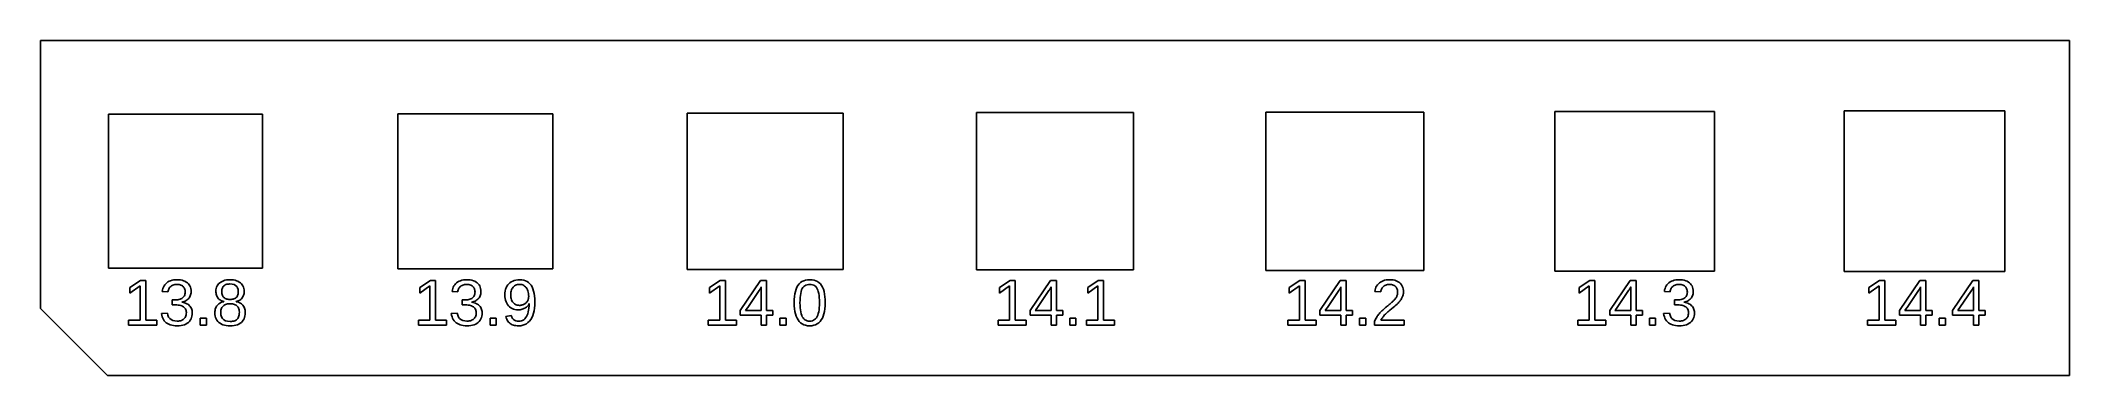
# Model space of a CAD drawing. Header units: metres. Extents: x 0 to 182, y 0 to 30.
import ezdxf

# ---------------------------------------------------------------- set-up
doc = ezdxf.new("R2010")
doc.units = ezdxf.units.M

msp = doc.modelspace()

# ---------------------------------------------------------------- linework, layer by layer
for p, q in [((182, 30), (0, 30)), ((0, 30), (0, 6)), ((182, 0), (182, 30)), ((161.8, 9.29999), (161.8, 23.7)), ((161.8, 23.7), (176.2, 23.7)), ((176.2, 23.7), (176.2, 9.29999)), ((6.09999, 9.59999), (6.09999, 23.4)), ((6.09999, 23.4), (19.9, 23.4)), ((19.9, 23.4), (19.9, 9.59999)), ((32.05, 9.54999), (32.05, 23.45)), ((32.05, 23.45), (45.95, 23.45)), ((45.95, 23.45), (45.95, 9.54999)), ((58, 9.5), (58, 23.5)), ((58, 23.5), (72, 23.5)), ((72, 23.5), (72, 9.5)), ((83.95, 9.45), (83.95, 23.55)), ((83.95, 23.55), (98.05, 23.55)), ((98.05, 23.55), (98.05, 9.45)), ((109.9, 9.39999), (109.9, 23.6)), ((109.9, 23.6), (124.1, 23.6)), ((124.1, 23.6), (124.1, 9.39999)), ((135.85, 9.34999), (135.85, 23.65)), ((135.85, 23.65), (150.15, 23.65)), ((150.15, 23.65), (150.15, 9.34999)), ((19.9, 9.59999), (6.09999, 9.59999)), ((45.95, 9.54999), (32.05, 9.54999)), ((72, 9.5), (58, 9.5)), ((98.05, 9.45), (83.95, 9.45)), ((124.1, 9.39999), (109.9, 9.39999)), ((150.15, 9.34999), (135.85, 9.34999)), ((176.2, 9.29999), (161.8, 9.29999)), ((8.01747, 7.86079), (8.96591, 8.51302)), ((8.92316, 8.02312), (8.01747, 7.37662)), ((8.01747, 7.37662), (8.01747, 7.86079)), ((8.92316, 4.93575), (8.92316, 8.02312)), ((8.96591, 8.51302), (9.43872, 8.51302)), ((9.43872, 8.51302), (9.43872, 4.93575)), ((10.9151, 7.52756), (10.9374, 7.66391)), ((11.4306, 7.48766), (10.9151, 7.52756)), ((10.9374, 7.66391), (10.9717, 7.79144)), ((10.9717, 7.79144), (11.0181, 7.91013)), ((11.0181, 7.91013), (11.0764, 8.01997)), ((11.0764, 8.01997), (11.1469, 8.121)), ((11.1469, 8.121), (11.2293, 8.21318)), ((11.2293, 8.21318), (11.3238, 8.29654)), ((11.3238, 8.29654), (11.4284, 8.36984)), ((11.4284, 8.36984), (11.5412, 8.43185)), ((11.4439, 7.57509), (11.4306, 7.48766)), ((11.4644, 7.65671), (11.4439, 7.57509)), ((11.4921, 7.7325), (11.4644, 7.65671)), ((11.5269, 7.80249), (11.4921, 7.7325)), ((11.5688, 7.86665), (11.5269, 7.80249)), ((11.5412, 8.43185), (11.6622, 8.4826)), ((11.6179, 7.92502), (11.5688, 7.86665)), ((11.6741, 7.97755), (11.6179, 7.92502)), ((11.6622, 8.4826), (11.7913, 8.52206)), ((11.7366, 8.02365), (11.6741, 7.97755)), ((11.8043, 8.06265), (11.7366, 8.02365)), ((11.7913, 8.52206), (11.9287, 8.55026)), ((11.8773, 8.09457), (11.8043, 8.06265)), ((11.9557, 8.11938), (11.8773, 8.09457)), ((11.9287, 8.55026), (12.0743, 8.56718)), ((12.0393, 8.13712), (11.9557, 8.11938)), ((12.1282, 8.14775), (12.0393, 8.13712)), ((12.0743, 8.56718), (12.228, 8.57281)), ((12.2224, 8.15131), (12.1282, 8.14775)), ((12.3252, 8.14749), (12.2224, 8.15131)), ((12.228, 8.57281), (12.3951, 8.56709)), ((12.4206, 8.13608), (12.3252, 8.14749)), ((12.3951, 8.56709), (12.5511, 8.54991)), ((12.5084, 8.11703), (12.4206, 8.13608)), ((12.5888, 8.09039), (12.5084, 8.11703)), ((12.5511, 8.54991), (12.6962, 8.52129)), ((12.6616, 8.05612), (12.5888, 8.09039)), ((12.727, 8.01424), (12.6616, 8.05612)), ((12.6962, 8.52129), (12.8302, 8.4812)), ((12.7848, 7.96474), (12.727, 8.01424)), ((12.8351, 7.90868), (12.7848, 7.96474)), ((12.8302, 8.4812), (12.9533, 8.42967)), ((12.8776, 7.84709), (12.8351, 7.90868)), ((12.9124, 7.77998), (12.8776, 7.84709)), ((12.9395, 7.70735), (12.9124, 7.77998)), ((12.9316, 7.20393), (12.9553, 7.28232)), ((12.9588, 7.6292), (12.9395, 7.70735)), ((12.9533, 8.42967), (13.0654, 8.36668)), ((12.9553, 7.28232), (12.9695, 7.36644)), ((12.9704, 7.54553), (12.9588, 7.6292)), ((12.9695, 7.36644), (12.9743, 7.45633)), ((12.9743, 7.45633), (12.9704, 7.54553)), ((13.0654, 8.36668), (13.1665, 8.29225)), ((13.1665, 8.29225), (13.2553, 8.2076)), ((13.2553, 8.2076), (13.3304, 8.11394)), ((13.3304, 8.11394), (13.3919, 8.01126)), ((13.3919, 8.01126), (13.4397, 7.89958)), ((13.4397, 7.89958), (13.4739, 7.77888)), ((13.4836, 7.30249), (13.4617, 7.20731)), ((13.4739, 7.77888), (13.4943, 7.64919)), ((13.4968, 7.40355), (13.4836, 7.30249)), ((13.4943, 7.64919), (13.5012, 7.51047)), ((13.5012, 7.51047), (13.4968, 7.40355)), ((15.7229, 7.54466), (15.7299, 7.67212)), ((15.7268, 7.44798), (15.7229, 7.54466)), ((15.7384, 7.35492), (15.7268, 7.44798)), ((15.7299, 7.67212), (15.7509, 7.79248)), ((15.7577, 7.26546), (15.7384, 7.35492)), ((15.7509, 7.79248), (15.7859, 7.90576)), ((15.7859, 7.90576), (15.835, 8.01195)), ((15.835, 8.01195), (15.898, 8.11105)), ((15.898, 8.11105), (15.975, 8.20305)), ((15.975, 8.20305), (16.0661, 8.28798)), ((16.0661, 8.28798), (16.1689, 8.36354)), ((16.1689, 8.36354), (16.2814, 8.42749)), ((16.2508, 7.60388), (16.247, 7.51047)), ((16.247, 7.51047), (16.251, 7.41534)), ((16.2624, 7.69043), (16.2508, 7.60388)), ((16.251, 7.41534), (16.2629, 7.32692)), ((16.2818, 7.77011), (16.2624, 7.69043)), ((16.2629, 7.32692), (16.2828, 7.24516)), ((16.2814, 8.42749), (16.4034, 8.47981)), ((16.3088, 7.84294), (16.2818, 7.77011)), ((16.3436, 7.90891), (16.3088, 7.84294)), ((16.3861, 7.96802), (16.3436, 7.90891)), ((16.4364, 8.02026), (16.3861, 7.96802)), ((16.4034, 8.47981), (16.535, 8.52049)), ((16.494, 8.0656), (16.4364, 8.02026)), ((16.5587, 8.10397), (16.494, 8.0656)), ((16.535, 8.52049), (16.6763, 8.54956)), ((16.6304, 8.13536), (16.5587, 8.10397)), ((16.7091, 8.15977), (16.6304, 8.13536)), ((16.6763, 8.54956), (16.8271, 8.567)), ((16.7948, 8.17722), (16.7091, 8.15977)), ((16.8876, 8.18767), (16.7948, 8.17722)), ((16.8271, 8.567), (16.9875, 8.57281)), ((16.9875, 8.19116), (16.8876, 8.18767)), ((16.9875, 8.57281), (17.1517, 8.56712)), ((17.1855, 8.17728), (16.9875, 8.19116)), ((17.1517, 8.56712), (17.3056, 8.55003)), ((17.353, 8.13559), (17.1855, 8.17728)), ((17.3056, 8.55003), (17.4495, 8.52155)), ((17.49, 8.06613), (17.353, 8.13559)), ((17.4495, 8.52155), (17.5831, 8.48167)), ((17.5966, 7.96889), (17.49, 8.06613)), ((17.5831, 8.48167), (17.7066, 8.4304)), ((17.6728, 7.84387), (17.5966, 7.96889)), ((17.7185, 7.69106), (17.6728, 7.84387)), ((17.6989, 7.22858), (17.7182, 7.31412)), ((17.7066, 8.4304), (17.8199, 8.36774)), ((17.7182, 7.31412), (17.7298, 7.40808)), ((17.7337, 7.51047), (17.7185, 7.69106)), ((17.7298, 7.40808), (17.7337, 7.51047)), ((17.8199, 8.36774), (17.9231, 8.29369)), ((17.9231, 8.29369), (18.0141, 8.20993)), ((18.0141, 8.20993), (18.0912, 8.11816)), ((18.0912, 8.11816), (18.1542, 8.01836)), ((18.1542, 8.01836), (18.2032, 7.91054)), ((18.2032, 7.91054), (18.2383, 7.79469)), ((18.2507, 7.34923), (18.2312, 7.25977)), ((18.2383, 7.79469), (18.2593, 7.67084)), ((18.2624, 7.44229), (18.2507, 7.34923)), ((18.2593, 7.67084), (18.2663, 7.53894)), ((18.2663, 7.53894), (18.2624, 7.44229)), ((34.0175, 7.86079), (34.9659, 8.51302)), ((34.9232, 8.02312), (34.0175, 7.37662)), ((34.0175, 7.37662), (34.0175, 7.86079)), ((34.9232, 4.93575), (34.9232, 8.02312)), ((34.9659, 8.51302), (35.4387, 8.51302)), ((35.4387, 8.51302), (35.4387, 4.93575)), ((36.9151, 7.52756), (36.9374, 7.66391)), ((37.4306, 7.48766), (36.9151, 7.52756)), ((36.9374, 7.66391), (36.9717, 7.79144)), ((36.9717, 7.79144), (37.0181, 7.91013)), ((37.0181, 7.91013), (37.0764, 8.01997)), ((37.0764, 8.01997), (37.1469, 8.121)), ((37.1469, 8.121), (37.2293, 8.21318)), ((37.2293, 8.21318), (37.3238, 8.29654)), ((37.3238, 8.29654), (37.4284, 8.36984)), ((37.4284, 8.36984), (37.5412, 8.43185)), ((37.4439, 7.57509), (37.4306, 7.48766)), ((37.4644, 7.65671), (37.4439, 7.57509)), ((37.4921, 7.7325), (37.4644, 7.65671)), ((37.5269, 7.80249), (37.4921, 7.7325)), ((37.5688, 7.86665), (37.5269, 7.80249)), ((37.5412, 8.43185), (37.6622, 8.4826)), ((37.6179, 7.92502), (37.5688, 7.86665)), ((37.6741, 7.97755), (37.6179, 7.92502)), ((37.6622, 8.4826), (37.7913, 8.52206)), ((37.7366, 8.02365), (37.6741, 7.97755)), ((37.8043, 8.06265), (37.7366, 8.02365)), ((37.7913, 8.52206), (37.9287, 8.55026)), ((37.8773, 8.09457), (37.8043, 8.06265)), ((37.9557, 8.11938), (37.8773, 8.09457)), ((37.9287, 8.55026), (38.0743, 8.56718)), ((38.0393, 8.13712), (37.9557, 8.11938)), ((38.1282, 8.14775), (38.0393, 8.13712)), ((38.0743, 8.56718), (38.228, 8.57281)), ((38.2224, 8.15131), (38.1282, 8.14775)), ((38.3252, 8.14749), (38.2224, 8.15131)), ((38.228, 8.57281), (38.3951, 8.56709)), ((38.4206, 8.13608), (38.3252, 8.14749)), ((38.3951, 8.56709), (38.5511, 8.54991)), ((38.5084, 8.11703), (38.4206, 8.13608)), ((38.5888, 8.09039), (38.5084, 8.11703)), ((38.5511, 8.54991), (38.6962, 8.52129)), ((38.6616, 8.05612), (38.5888, 8.09039)), ((38.727, 8.01424), (38.6616, 8.05612)), ((38.6962, 8.52129), (38.8302, 8.4812)), ((38.7848, 7.96474), (38.727, 8.01424)), ((38.8351, 7.90868), (38.7848, 7.96474)), ((38.8302, 8.4812), (38.9533, 8.42967)), ((38.8776, 7.84709), (38.8351, 7.90868)), ((38.9124, 7.77998), (38.8776, 7.84709)), ((38.9395, 7.70735), (38.9124, 7.77998)), ((38.9316, 7.20393), (38.9553, 7.28232)), ((38.9588, 7.6292), (38.9395, 7.70735)), ((38.9533, 8.42967), (39.0654, 8.36668)), ((38.9553, 7.28232), (38.9695, 7.36644)), ((38.9704, 7.54553), (38.9588, 7.6292)), ((38.9695, 7.36644), (38.9743, 7.45633)), ((38.9743, 7.45633), (38.9704, 7.54553)), ((39.0654, 8.36668), (39.1665, 8.29225)), ((39.1665, 8.29225), (39.2553, 8.2076)), ((39.2553, 8.2076), (39.3304, 8.11394)), ((39.3304, 8.11394), (39.3919, 8.01126)), ((39.3919, 8.01126), (39.4397, 7.89958)), ((39.4397, 7.89958), (39.4739, 7.77888)), ((39.4836, 7.30249), (39.4617, 7.20731)), ((39.4739, 7.77888), (39.4943, 7.64919)), ((39.4968, 7.40355), (39.4836, 7.30249)), ((39.4943, 7.64919), (39.5012, 7.51047)), ((39.5012, 7.51047), (39.4968, 7.40355)), ((41.6488, 7.22281), (41.6561, 7.39716)), ((41.6561, 7.39716), (41.6777, 7.5605)), ((41.6777, 7.5605), (41.7137, 7.71288)), ((41.7137, 7.71288), (41.7642, 7.85426)), ((41.7642, 7.85426), (41.829, 7.98465)), ((41.829, 7.98465), (41.9083, 8.10406)), ((41.9083, 8.10406), (42.002, 8.21249)), ((42.002, 8.21249), (42.1086, 8.30809)), ((42.1086, 8.30809), (42.2264, 8.38898)), ((42.1744, 7.34204), (42.1701, 7.22281)), ((42.1875, 7.45401), (42.1744, 7.34204)), ((42.2093, 7.55872), (42.1875, 7.45401)), ((42.2398, 7.65616), (42.2093, 7.55872)), ((42.2264, 8.38898), (42.3555, 8.45515)), ((42.2791, 7.74634), (42.2398, 7.65616)), ((42.327, 7.82924), (42.2791, 7.74634)), ((42.3837, 7.90489), (42.327, 7.82924)), ((42.3555, 8.45515), (42.4959, 8.50664)), ((42.4479, 7.97177), (42.3837, 7.90489)), ((42.5185, 8.02837), (42.4479, 7.97177)), ((42.4959, 8.50664), (42.6475, 8.5434)), ((42.5956, 8.07466), (42.5185, 8.02837)), ((42.679, 8.11067), (42.5956, 8.07466)), ((42.6475, 8.5434), (42.8104, 8.56546)), ((42.7688, 8.1364), (42.679, 8.11067)), ((42.8649, 8.15182), (42.7688, 8.1364)), ((42.8104, 8.56546), (42.9846, 8.57281)), ((42.9675, 8.15697), (42.8649, 8.15182)), ((43.0711, 8.15096), (42.9675, 8.15697)), ((42.9846, 8.57281), (43.1692, 8.5627)), ((43.1684, 8.1329), (43.0711, 8.15096)), ((43.2596, 8.10283), (43.1684, 8.1329)), ((43.1692, 8.5627), (43.3406, 8.53236)), ((43.3447, 8.06071), (43.2596, 8.10283)), ((43.3406, 8.53236), (43.4987, 8.48178)), ((43.4235, 8.00656), (43.3447, 8.06071)), ((43.4962, 7.94038), (43.4235, 8.00656)), ((43.5628, 7.86218), (43.4962, 7.94038)), ((43.4987, 8.48178), (43.6435, 8.41098)), ((43.6217, 7.77409), (43.5628, 7.86218)), ((43.6716, 7.67828), (43.6217, 7.77409)), ((43.6435, 8.41098), (43.7751, 8.31996)), ((43.7124, 7.57474), (43.6716, 7.67828)), ((43.7441, 7.46346), (43.7124, 7.57474)), ((43.7668, 7.34445), (43.7441, 7.46346)), ((43.7804, 7.21771), (43.7668, 7.34445)), ((43.7751, 8.31996), (43.8935, 8.20869)), ((43.8935, 8.20869), (43.9986, 8.07721)), ((43.9986, 8.07721), (44.09, 7.92546)), ((44.09, 7.92546), (44.1674, 7.75336)), ((44.1674, 7.75336), (44.2307, 7.56091)), ((44.2307, 7.56091), (44.2799, 7.34811)), ((44.2799, 7.34811), (44.3151, 7.11499)), ((60.0175, 7.86079), (60.9659, 8.51302)), ((60.9232, 8.02312), (60.0175, 7.37662)), ((60.0175, 7.37662), (60.0175, 7.86079)), ((60.9232, 4.93575), (60.9232, 8.02312)), ((60.9659, 8.51302), (61.4387, 8.51302)), ((61.4387, 8.51302), (61.4387, 4.93575)), ((62.7584, 5.80728), (64.5955, 8.51302)), ((64.4588, 7.5959), (63.4306, 6.0807)), ((64.4701, 7.61299), (64.4588, 7.5959)), ((64.4829, 7.63335), (64.4701, 7.61299)), ((64.4973, 7.65694), (64.4829, 7.63335)), ((64.5132, 7.68379), (64.4973, 7.65694)), ((64.5305, 7.71391), (64.5132, 7.68379)), ((64.5494, 7.74727), (64.5305, 7.71391)), ((64.5698, 7.78389), (64.5494, 7.74727)), ((64.5896, 7.81975), (64.5698, 7.78389)), ((64.6066, 7.85085), (64.5896, 7.81975)), ((64.5955, 8.51302), (65.1338, 8.51302)), ((64.6208, 7.87718), (64.6066, 7.85085)), ((64.6322, 7.89874), (64.6208, 7.87718)), ((64.6408, 7.91554), (64.6322, 7.89874)), ((64.6466, 7.92757), (64.6408, 7.91554)), ((64.6496, 7.93483), (64.6466, 7.92757)), ((64.6496, 5.813), (64.6496, 7.93483)), ((65.1338, 8.51302), (65.1338, 5.813)), ((67.6308, 7.0564), (67.6653, 7.29889)), ((67.6653, 7.29889), (67.7135, 7.52023)), ((67.7135, 7.52023), (67.7755, 7.72041)), ((67.7755, 7.72041), (67.8513, 7.89944)), ((67.8513, 7.89944), (67.9408, 8.05731)), ((67.9408, 8.05731), (68.0452, 8.19408)), ((68.0452, 8.19408), (68.1656, 8.3098)), ((68.1891, 7.3519), (68.1596, 7.17125)), ((68.1656, 8.3098), (68.302, 8.40448)), ((68.227, 7.51231), (68.1891, 7.3519)), ((68.2733, 7.6525), (68.227, 7.51231)), ((68.3281, 7.77246), (68.2733, 7.6525)), ((68.302, 8.40448), (68.4544, 8.47813)), ((68.3926, 7.87448), (68.3281, 7.77246)), ((68.4679, 7.9608), (68.3926, 7.87448)), ((68.4544, 8.47813), (68.6228, 8.53073)), ((68.554, 8.03142), (68.4679, 7.9608)), ((68.6511, 8.08635), (68.554, 8.03142)), ((68.6228, 8.53073), (68.8071, 8.5623)), ((68.759, 8.12558), (68.6511, 8.08635)), ((68.8778, 8.14912), (68.759, 8.12558)), ((68.8071, 8.5623), (69.0074, 8.57281)), ((69.0074, 8.15697), (68.8778, 8.14912)), ((69.0074, 8.57281), (69.2025, 8.56218)), ((69.1339, 8.14902), (69.0074, 8.15697)), ((69.2498, 8.12512), (69.1339, 8.14902)), ((69.2025, 8.56218), (69.3823, 8.53027)), ((69.355, 8.08531), (69.2498, 8.12512)), ((69.4496, 8.02957), (69.355, 8.08531)), ((69.3823, 8.53027), (69.547, 8.47708)), ((69.5336, 7.9579), (69.4496, 8.02957)), ((69.6069, 7.87032), (69.5336, 7.9579)), ((69.547, 8.47708), (69.6965, 8.40262)), ((69.6696, 7.7668), (69.6069, 7.87032)), ((69.7229, 7.64555), (69.6696, 7.7668)), ((69.6965, 8.40262), (69.8309, 8.30688)), ((69.7679, 7.50478), (69.7229, 7.64555)), ((69.8048, 7.34447), (69.7679, 7.50478)), ((69.8335, 7.16463), (69.8048, 7.34447)), ((69.8309, 8.30688), (69.9501, 8.18988)), ((69.9501, 8.18988), (70.0541, 8.05159)), ((70.0541, 8.05159), (70.1436, 7.89246)), ((70.1436, 7.89246), (70.2194, 7.71286)), ((70.2194, 7.71286), (70.2814, 7.5128)), ((70.2814, 7.5128), (70.3296, 7.29227)), ((70.3296, 7.29227), (70.364, 7.05128)), ((86.0175, 7.86079), (86.9659, 8.51302)), ((86.9232, 8.02312), (86.0175, 7.37662)), ((86.0175, 7.37662), (86.0175, 7.86079)), ((86.9232, 4.93575), (86.9232, 8.02312)), ((86.9659, 8.51302), (87.4387, 8.51302)), ((87.4387, 8.51302), (87.4387, 4.93575)), ((88.7584, 5.80728), (90.5955, 8.51302)), ((90.4588, 7.5959), (89.4306, 6.0807)), ((90.4701, 7.61299), (90.4588, 7.5959)), ((90.4829, 7.63335), (90.4701, 7.61299)), ((90.4973, 7.65694), (90.4829, 7.63335)), ((90.5132, 7.68379), (90.4973, 7.65694)), ((90.5305, 7.71391), (90.5132, 7.68379)), ((90.5494, 7.74727), (90.5305, 7.71391)), ((90.5698, 7.78389), (90.5494, 7.74727)), ((90.5896, 7.81975), (90.5698, 7.78389)), ((90.6066, 7.85085), (90.5896, 7.81975)), ((90.5955, 8.51302), (91.1338, 8.51302)), ((90.6208, 7.87718), (90.6066, 7.85085)), ((90.6322, 7.89874), (90.6208, 7.87718)), ((90.6408, 7.91554), (90.6322, 7.89874)), ((90.6466, 7.92757), (90.6408, 7.91554)), ((90.6496, 7.93483), (90.6466, 7.92757)), ((90.6496, 5.813), (90.6496, 7.93483)), ((91.1338, 8.51302), (91.1338, 5.813)), ((93.9365, 7.86079), (94.8849, 8.51302)), ((94.8422, 8.02312), (93.9365, 7.37662)), ((93.9365, 7.37662), (93.9365, 7.86079)), ((94.8422, 4.93575), (94.8422, 8.02312)), ((94.8849, 8.51302), (95.3577, 8.51302)), ((95.3577, 8.51302), (95.3577, 4.93575)), ((112.017, 7.86079), (112.966, 8.51302)), ((112.923, 8.02312), (112.017, 7.37662)), ((112.017, 7.37662), (112.017, 7.86079)), ((112.923, 4.93575), (112.923, 8.02312)), ((112.966, 8.51302), (113.439, 8.51302)), ((113.439, 8.51302), (113.439, 4.93575)), ((114.758, 5.80728), (116.595, 8.51302)), ((116.459, 7.5959), (115.431, 6.0807)), ((116.47, 7.61299), (116.459, 7.5959)), ((116.483, 7.63335), (116.47, 7.61299)), ((116.497, 7.65694), (116.483, 7.63335)), ((116.513, 7.68379), (116.497, 7.65694)), ((116.531, 7.71391), (116.513, 7.68379)), ((116.549, 7.74727), (116.531, 7.71391)), ((116.57, 7.78389), (116.549, 7.74727)), ((116.59, 7.81975), (116.57, 7.78389)), ((116.607, 7.85085), (116.59, 7.81975)), ((116.595, 8.51302), (117.134, 8.51302)), ((116.621, 7.87718), (116.607, 7.85085)), ((116.632, 7.89874), (116.621, 7.87718)), ((116.641, 7.91554), (116.632, 7.89874)), ((116.647, 7.92757), (116.641, 7.91554)), ((116.65, 7.93483), (116.647, 7.92757)), ((116.65, 5.813), (116.65, 7.93483)), ((117.134, 8.51302), (117.134, 5.813)), ((119.692, 7.52185), (119.714, 7.65536)), ((120.216, 7.47342), (119.692, 7.52185)), ((119.714, 7.65536), (119.748, 7.78085)), ((119.748, 7.78085), (119.795, 7.89832)), ((119.795, 7.89832), (119.853, 8.00777)), ((119.853, 8.00777), (119.923, 8.10919)), ((119.923, 8.10919), (120.006, 8.20259)), ((120.006, 8.20259), (120.1, 8.28798)), ((120.1, 8.28798), (120.205, 8.36354)), ((120.205, 8.36354), (120.318, 8.42749)), ((120.23, 7.56244), (120.216, 7.47342)), ((120.251, 7.6456), (120.23, 7.56244)), ((120.28, 7.72287), (120.251, 7.6456)), ((120.315, 7.79428), (120.28, 7.72287)), ((120.358, 7.85982), (120.315, 7.79428)), ((120.318, 8.42749), (120.439, 8.47981)), ((120.408, 7.91948), (120.358, 7.85982)), ((120.465, 7.97327), (120.408, 7.91948)), ((120.439, 8.47981), (120.568, 8.52049)), ((120.528, 8.02051), (120.465, 7.97327)), ((120.595, 8.06047), (120.528, 8.02051)), ((120.568, 8.52049), (120.705, 8.54956)), ((120.668, 8.09317), (120.595, 8.06047)), ((120.745, 8.11861), (120.668, 8.09317)), ((120.705, 8.54956), (120.851, 8.567)), ((120.827, 8.13676), (120.745, 8.11861)), ((120.913, 8.14767), (120.827, 8.13676)), ((120.851, 8.567), (121.005, 8.57281)), ((121.005, 8.15131), (120.913, 8.14767)), ((121.005, 8.57281), (121.172, 8.56697)), ((121.1, 8.14758), (121.005, 8.15131)), ((121.189, 8.13643), (121.1, 8.14758)), ((121.172, 8.56697), (121.328, 8.54945)), ((121.272, 8.11783), (121.189, 8.13643)), ((121.349, 8.09178), (121.272, 8.11783)), ((121.328, 8.54945), (121.473, 8.52025)), ((121.42, 8.0583), (121.349, 8.09178)), ((121.484, 8.01738), (121.42, 8.0583)), ((121.473, 8.52025), (121.606, 8.47935)), ((121.543, 7.96902), (121.484, 8.01738)), ((121.594, 7.91393), (121.543, 7.96902)), ((121.638, 7.85277), (121.594, 7.91393)), ((121.606, 8.47935), (121.728, 8.42677)), ((121.673, 7.78558), (121.638, 7.85277)), ((121.701, 7.71234), (121.673, 7.78558)), ((121.721, 7.63304), (121.701, 7.71234)), ((121.716, 7.25581), (121.727, 7.32057)), ((121.733, 7.54771), (121.721, 7.63304)), ((121.727, 7.32057), (121.734, 7.38741)), ((121.728, 8.42677), (121.838, 8.36252)), ((121.737, 7.45633), (121.733, 7.54771)), ((121.734, 7.38741), (121.737, 7.45633)), ((121.838, 8.36252), (121.937, 8.28659)), ((121.937, 8.28659), (122.024, 8.19989)), ((122.024, 8.19989), (122.097, 8.10338)), ((122.097, 8.10338), (122.157, 7.99704)), ((122.157, 7.99704), (122.204, 7.88087)), ((122.204, 7.88087), (122.237, 7.75488)), ((122.237, 7.75488), (122.257, 7.61906)), ((122.255, 7.34021), (122.244, 7.27379)), ((122.261, 7.40677), (122.255, 7.34021)), ((122.257, 7.61906), (122.263, 7.47342)), ((122.263, 7.47342), (122.261, 7.40677)), ((138.017, 7.86079), (138.966, 8.51302)), ((138.923, 8.02312), (138.017, 7.37662)), ((138.017, 7.37662), (138.017, 7.86079)), ((138.923, 4.93575), (138.923, 8.02312)), ((138.966, 8.51302), (139.439, 8.51302)), ((139.439, 8.51302), (139.439, 4.93575)), ((140.758, 5.80728), (142.595, 8.51302)), ((142.459, 7.5959), (141.431, 6.0807)), ((142.47, 7.61299), (142.459, 7.5959)), ((142.483, 7.63335), (142.47, 7.61299)), ((142.497, 7.65694), (142.483, 7.63335)), ((142.513, 7.68379), (142.497, 7.65694)), ((142.531, 7.71391), (142.513, 7.68379)), ((142.549, 7.74727), (142.531, 7.71391)), ((142.57, 7.78389), (142.549, 7.74727)), ((142.59, 7.81975), (142.57, 7.78389)), ((142.607, 7.85085), (142.59, 7.81975)), ((142.595, 8.51302), (143.134, 8.51302)), ((142.621, 7.87718), (142.607, 7.85085)), ((142.632, 7.89874), (142.621, 7.87718)), ((142.641, 7.91554), (142.632, 7.89874)), ((142.647, 7.92757), (142.641, 7.91554)), ((142.65, 7.93483), (142.647, 7.92757)), ((142.65, 5.813), (142.65, 7.93483)), ((143.134, 8.51302), (143.134, 5.813)), ((145.666, 7.52756), (145.688, 7.66391)), ((146.181, 7.48766), (145.666, 7.52756)), ((145.688, 7.66391), (145.723, 7.79144)), ((145.723, 7.79144), (145.769, 7.91013)), ((145.769, 7.91013), (145.827, 8.01997)), ((145.827, 8.01997), (145.898, 8.121)), ((145.898, 8.121), (145.98, 8.21318)), ((145.98, 8.21318), (146.075, 8.29654)), ((146.075, 8.29654), (146.179, 8.36984)), ((146.179, 8.36984), (146.292, 8.43185)), ((146.195, 7.57509), (146.181, 7.48766)), ((146.215, 7.65671), (146.195, 7.57509)), ((146.243, 7.7325), (146.215, 7.65671)), ((146.278, 7.80249), (146.243, 7.7325)), ((146.32, 7.86665), (146.278, 7.80249)), ((146.292, 8.43185), (146.413, 8.4826)), ((146.369, 7.92502), (146.32, 7.86665)), ((146.425, 7.97755), (146.369, 7.92502)), ((146.413, 8.4826), (146.542, 8.52206)), ((146.487, 8.02365), (146.425, 7.97755)), ((146.555, 8.06265), (146.487, 8.02365)), ((146.542, 8.52206), (146.68, 8.55026)), ((146.628, 8.09457), (146.555, 8.06265)), ((146.707, 8.11938), (146.628, 8.09457)), ((146.68, 8.55026), (146.825, 8.56718)), ((146.79, 8.13712), (146.707, 8.11938)), ((146.879, 8.14775), (146.79, 8.13712)), ((146.825, 8.56718), (146.979, 8.57281)), ((146.973, 8.15131), (146.879, 8.14775)), ((147.076, 8.14749), (146.973, 8.15131)), ((146.979, 8.57281), (147.146, 8.56709)), ((147.171, 8.13608), (147.076, 8.14749)), ((147.146, 8.56709), (147.302, 8.54991)), ((147.259, 8.11703), (147.171, 8.13608)), ((147.34, 8.09039), (147.259, 8.11703)), ((147.302, 8.54991), (147.447, 8.52129)), ((147.412, 8.05612), (147.34, 8.09039)), ((147.478, 8.01424), (147.412, 8.05612)), ((147.447, 8.52129), (147.581, 8.4812)), ((147.536, 7.96474), (147.478, 8.01424)), ((147.586, 7.90868), (147.536, 7.96474)), ((147.581, 8.4812), (147.704, 8.42967)), ((147.628, 7.84709), (147.586, 7.90868)), ((147.663, 7.77998), (147.628, 7.84709)), ((147.69, 7.70735), (147.663, 7.77998)), ((147.682, 7.20393), (147.706, 7.28232)), ((147.71, 7.6292), (147.69, 7.70735)), ((147.704, 8.42967), (147.816, 8.36668)), ((147.706, 7.28232), (147.72, 7.36644)), ((147.721, 7.54553), (147.71, 7.6292)), ((147.72, 7.36644), (147.725, 7.45633)), ((147.725, 7.45633), (147.721, 7.54553)), ((147.816, 8.36668), (147.917, 8.29225)), ((147.917, 8.29225), (148.006, 8.2076)), ((148.006, 8.2076), (148.081, 8.11394)), ((148.081, 8.11394), (148.143, 8.01126)), ((148.143, 8.01126), (148.191, 7.89958)), ((148.191, 7.89958), (148.225, 7.77888)), ((148.234, 7.30249), (148.213, 7.20731)), ((148.225, 7.77888), (148.245, 7.64919)), ((148.248, 7.40355), (148.234, 7.30249)), ((148.245, 7.64919), (148.252, 7.51047)), ((148.252, 7.51047), (148.248, 7.40355)), ((164.017, 7.86079), (164.966, 8.51302)), ((164.923, 8.02312), (164.017, 7.37662)), ((164.017, 7.37662), (164.017, 7.86079)), ((164.923, 4.93575), (164.923, 8.02312)), ((164.966, 8.51302), (165.439, 8.51302)), ((165.439, 8.51302), (165.439, 4.93575)), ((166.758, 5.80728), (168.595, 8.51302)), ((168.459, 7.5959), (167.431, 6.0807)), ((168.47, 7.61299), (168.459, 7.5959)), ((168.483, 7.63335), (168.47, 7.61299)), ((168.497, 7.65694), (168.483, 7.63335)), ((168.513, 7.68379), (168.497, 7.65694)), ((168.531, 7.71391), (168.513, 7.68379)), ((168.549, 7.74727), (168.531, 7.71391)), ((168.57, 7.78389), (168.549, 7.74727)), ((168.59, 7.81975), (168.57, 7.78389)), ((168.607, 7.85085), (168.59, 7.81975)), ((168.595, 8.51302), (169.134, 8.51302)), ((168.621, 7.87718), (168.607, 7.85085)), ((168.632, 7.89874), (168.621, 7.87718)), ((168.641, 7.91554), (168.632, 7.89874)), ((168.647, 7.92757), (168.641, 7.91554)), ((168.65, 7.93483), (168.647, 7.92757)), ((168.65, 5.813), (168.65, 7.93483)), ((169.134, 8.51302), (169.134, 5.813)), ((171.509, 5.80728), (173.346, 8.51302)), ((173.21, 7.5959), (172.181, 6.0807)), ((173.221, 7.61299), (173.21, 7.5959)), ((173.234, 7.63335), (173.221, 7.61299)), ((173.248, 7.65694), (173.234, 7.63335)), ((173.264, 7.68379), (173.248, 7.65694)), ((173.281, 7.71391), (173.264, 7.68379)), ((173.3, 7.74727), (173.281, 7.71391)), ((173.321, 7.78389), (173.3, 7.74727)), ((173.34, 7.81975), (173.321, 7.78389)), ((173.357, 7.85085), (173.34, 7.81975)), ((173.346, 8.51302), (173.885, 8.51302)), ((173.372, 7.87718), (173.357, 7.85085)), ((173.383, 7.89874), (173.372, 7.87718)), ((173.392, 7.91554), (173.383, 7.89874)), ((173.397, 7.92757), (173.392, 7.91554)), ((173.4, 7.93483), (173.397, 7.92757)), ((173.4, 5.813), (173.4, 7.93483)), ((173.885, 8.51302), (173.885, 5.813)), ((0, 6), (6, 0)), ((10.8467, 5.53101), (11.3765, 5.57944)), ((10.8723, 5.3826), (10.8467, 5.53101)), ((11.3765, 5.57944), (11.4194, 5.39053)), ((11.8094, 6.31993), (11.8094, 6.76425)), ((11.8094, 6.76425), (12.0885, 6.76425)), ((12.0999, 6.31993), (11.8094, 6.31993)), ((12.0885, 6.76425), (12.2051, 6.76801)), ((12.2312, 6.31619), (12.0999, 6.31993)), ((12.2051, 6.76801), (12.3139, 6.77925)), ((12.3535, 6.30495), (12.2312, 6.31619)), ((12.3139, 6.77925), (12.415, 6.798)), ((12.4665, 6.28619), (12.3535, 6.30495)), ((12.415, 6.798), (12.5084, 6.82423)), ((12.5705, 6.25995), (12.4665, 6.28619)), ((12.5084, 6.82423), (12.594, 6.85799)), ((12.6653, 6.22621), (12.5705, 6.25995)), ((12.594, 6.85799), (12.672, 6.89923)), ((12.7742, 6.58676), (12.661, 6.55917)), ((12.661, 6.55917), (12.661, 6.54779)), ((12.661, 6.54779), (12.7855, 6.52977)), ((12.751, 6.18497), (12.6653, 6.22621)), ((12.672, 6.89923), (12.7421, 6.94797)), ((12.7421, 6.94797), (12.8037, 7.00333)), ((12.8276, 6.13623), (12.751, 6.18497)), ((12.8794, 6.62068), (12.7742, 6.58676)), ((12.7855, 6.52977), (12.9018, 6.50337)), ((12.8037, 7.00333), (12.8558, 7.06444)), ((12.8945, 6.08081), (12.8276, 6.13623)), ((12.8558, 7.06444), (12.8985, 7.13132)), ((12.9767, 6.66093), (12.8794, 6.62068)), ((12.951, 6.01952), (12.8945, 6.08081)), ((12.8985, 7.13132), (12.9316, 7.20393)), ((12.9018, 6.50337), (13.0101, 6.46861)), ((12.9973, 5.95235), (12.951, 6.01952)), ((13.066, 6.70752), (12.9767, 6.66093)), ((13.0333, 5.87932), (12.9973, 5.95235)), ((13.0101, 6.46861), (13.1101, 6.42549)), ((13.0591, 5.80042), (13.0333, 5.87932)), ((13.0745, 5.71565), (13.0591, 5.80042)), ((13.0616, 5.42529), (13.0751, 5.52136)), ((13.1473, 6.76045), (13.066, 6.70752)), ((13.0796, 5.625), (13.0745, 5.71565)), ((13.0751, 5.52136), (13.0796, 5.625)), ((13.1101, 6.42549), (13.2021, 6.37399)), ((13.2207, 6.8197), (13.1473, 6.76045)), ((13.2021, 6.37399), (13.2859, 6.31413)), ((13.2861, 6.8853), (13.2207, 6.8197)), ((13.2859, 6.31413), (13.3616, 6.2459)), ((13.3432, 6.957), (13.2861, 6.8853)), ((13.3915, 7.03456), (13.3432, 6.957)), ((13.3616, 6.2459), (13.4281, 6.17079)), ((13.431, 7.118), (13.3915, 7.03456)), ((13.4281, 6.17079), (13.4843, 6.09035)), ((13.4617, 7.20731), (13.431, 7.118)), ((13.4843, 6.09035), (13.5304, 6.00456)), ((13.5304, 6.00456), (13.5662, 5.91342)), ((13.5662, 5.91342), (13.5918, 5.81694)), ((13.5918, 5.81694), (13.6071, 5.7151)), ((13.6122, 5.60791), (13.605, 5.45435)), ((13.6071, 5.7151), (13.6122, 5.60791)), ((15.6289, 5.61362), (15.6335, 5.72336)), ((15.6363, 5.45854), (15.6289, 5.61362)), ((15.6335, 5.72336), (15.6473, 5.82799)), ((15.6473, 5.82799), (15.6702, 5.92749)), ((15.6702, 5.92749), (15.7024, 6.02188)), ((15.7024, 6.02188), (15.7437, 6.11116)), ((15.7437, 6.11116), (15.7942, 6.19533)), ((15.7847, 7.17961), (15.7577, 7.26546)), ((15.8195, 7.09737), (15.7847, 7.17961)), ((15.7942, 6.19533), (15.8539, 6.27437)), ((15.862, 7.01872), (15.8195, 7.09737)), ((15.8539, 6.27437), (15.9207, 6.34656)), ((15.9123, 6.94368), (15.862, 7.01872)), ((15.9692, 6.8741), (15.9123, 6.94368)), ((15.9207, 6.34656), (15.9927, 6.41016)), ((16.0318, 6.81186), (15.9692, 6.8741)), ((15.9927, 6.41016), (16.0698, 6.46515)), ((16.1, 6.75693), (16.0318, 6.81186)), ((16.0698, 6.46515), (16.152, 6.51154)), ((16.1739, 6.70932), (16.1, 6.75693)), ((16.152, 6.51154), (16.2393, 6.54932)), ((16.1631, 5.75494), (16.1586, 5.65634)), ((16.1586, 5.65634), (16.1759, 5.43645)), ((16.1766, 5.84732), (16.1631, 5.75494)), ((16.2534, 6.66904), (16.1739, 6.70932)), ((16.1989, 5.93349), (16.1766, 5.84732)), ((16.2303, 6.01344), (16.1989, 5.93349)), ((16.2706, 6.08717), (16.2303, 6.01344)), ((16.2393, 6.54932), (16.3317, 6.57849)), ((16.3385, 6.63608), (16.2534, 6.66904)), ((16.3198, 6.15469), (16.2706, 6.08717)), ((16.2828, 7.24516), (16.3107, 7.17009)), ((16.3107, 7.17009), (16.3465, 7.1017)), ((16.378, 6.21599), (16.3198, 6.15469)), ((16.3317, 6.57849), (16.4293, 6.59908)), ((16.4293, 6.61044), (16.3385, 6.63608)), ((16.3465, 7.1017), (16.3903, 7.03999)), ((16.4441, 6.27002), (16.378, 6.21599)), ((16.3903, 7.03999), (16.4421, 6.98497)), ((16.4293, 6.59908), (16.4293, 6.61044)), ((16.4421, 6.98497), (16.5011, 6.93698)), ((16.5172, 6.31573), (16.4441, 6.27002)), ((16.5011, 6.93698), (16.5667, 6.89638)), ((16.5974, 6.35315), (16.5172, 6.31573)), ((16.5667, 6.89638), (16.6388, 6.86316)), ((16.6844, 6.38223), (16.5974, 6.35315)), ((16.6388, 6.86316), (16.7176, 6.83733)), ((16.7785, 6.40302), (16.6844, 6.38223)), ((16.7176, 6.83733), (16.8029, 6.81888)), ((16.8795, 6.41548), (16.7785, 6.40302)), ((16.8029, 6.81888), (16.8947, 6.8078)), ((16.9875, 6.41965), (16.8795, 6.41548)), ((16.8947, 6.8078), (16.9932, 6.80411)), ((17.0985, 6.41577), (16.9875, 6.41965)), ((16.9932, 6.80411), (17.093, 6.80751)), ((17.093, 6.80751), (17.1858, 6.81772)), ((17.2023, 6.40417), (17.0985, 6.41577)), ((17.1858, 6.81772), (17.2716, 6.83472)), ((17.2987, 6.38486), (17.2023, 6.40417)), ((17.2716, 6.83472), (17.3503, 6.85852)), ((17.3878, 6.35779), (17.2987, 6.38486)), ((17.3503, 6.85852), (17.422, 6.88911)), ((17.4696, 6.323), (17.3878, 6.35779)), ((17.422, 6.88911), (17.4866, 6.92653)), ((17.5441, 6.28047), (17.4696, 6.323)), ((17.4866, 6.92653), (17.5443, 6.97073)), ((17.6112, 6.23022), (17.5441, 6.28047)), ((17.5443, 6.97073), (17.5945, 7.02255)), ((17.6458, 6.63876), (17.5543, 6.61617)), ((17.5543, 6.61617), (17.5543, 6.60474)), ((17.5543, 6.60474), (17.6606, 6.58275)), ((17.5945, 7.02255), (17.6371, 7.08279)), ((17.6701, 6.17236), (17.6112, 6.23022)), ((17.6371, 7.08279), (17.6718, 7.15147)), ((17.7317, 6.66916), (17.6458, 6.63876)), ((17.6606, 6.58275), (17.76, 6.55257)), ((17.72, 6.10701), (17.6701, 6.17236)), ((17.6718, 7.15147), (17.6989, 7.22858)), ((17.7608, 6.03415), (17.72, 6.10701)), ((17.8118, 6.70734), (17.7317, 6.66916)), ((17.76, 6.55257), (17.8524, 6.51418)), ((17.7925, 5.9538), (17.7608, 6.03415)), ((17.8152, 5.86594), (17.7925, 5.9538)), ((17.8863, 6.75331), (17.8118, 6.70734)), ((17.8288, 5.77057), (17.8152, 5.86594)), ((17.8166, 5.43649), (17.8292, 5.54726)), ((17.8334, 5.66772), (17.8288, 5.77057)), ((17.8292, 5.54726), (17.8334, 5.66772)), ((17.8524, 6.51418), (17.9379, 6.46759)), ((17.955, 6.80707), (17.8863, 6.75331)), ((17.9379, 6.46759), (18.0163, 6.41281)), ((18.0181, 6.86862), (17.955, 6.80707)), ((18.0163, 6.41281), (18.0878, 6.34982)), ((18.0754, 6.93797), (18.0181, 6.86862)), ((18.1261, 7.01302), (18.0754, 6.93797)), ((18.0878, 6.34982), (18.1523, 6.27866)), ((18.1689, 7.09166), (18.1261, 7.01302)), ((18.1523, 6.27866), (18.209, 6.20067)), ((18.204, 7.17392), (18.1689, 7.09166)), ((18.2312, 7.25977), (18.204, 7.17392)), ((18.209, 6.20067), (18.257, 6.11729)), ((18.257, 6.11729), (18.2962, 6.0285)), ((18.2962, 6.0285), (18.3267, 5.93431)), ((18.3267, 5.93431), (18.3485, 5.8347)), ((18.3587, 5.46562), (18.3371, 5.32193)), ((18.3485, 5.8347), (18.3616, 5.72971)), ((18.366, 5.61929), (18.3587, 5.46562)), ((18.3616, 5.72971), (18.366, 5.61929)), ((36.8467, 5.53101), (37.3765, 5.57944)), ((36.8723, 5.3826), (36.8467, 5.53101)), ((37.3765, 5.57944), (37.4194, 5.39053)), ((37.8094, 6.31993), (37.8094, 6.76425)), ((37.8094, 6.76425), (38.0885, 6.76425)), ((38.0999, 6.31993), (37.8094, 6.31993)), ((38.0885, 6.76425), (38.2051, 6.76801)), ((38.2312, 6.31619), (38.0999, 6.31993)), ((38.2051, 6.76801), (38.3139, 6.77925)), ((38.3535, 6.30495), (38.2312, 6.31619)), ((38.3139, 6.77925), (38.415, 6.798)), ((38.4665, 6.28619), (38.3535, 6.30495)), ((38.415, 6.798), (38.5084, 6.82423)), ((38.5705, 6.25995), (38.4665, 6.28619)), ((38.5084, 6.82423), (38.594, 6.85799)), ((38.6653, 6.22621), (38.5705, 6.25995)), ((38.594, 6.85799), (38.672, 6.89923)), ((38.7742, 6.58676), (38.661, 6.55917)), ((38.661, 6.55917), (38.661, 6.54779)), ((38.661, 6.54779), (38.7855, 6.52977)), ((38.751, 6.18497), (38.6653, 6.22621)), ((38.672, 6.89923), (38.7421, 6.94797)), ((38.7421, 6.94797), (38.8037, 7.00333)), ((38.8276, 6.13623), (38.751, 6.18497)), ((38.8794, 6.62068), (38.7742, 6.58676)), ((38.7855, 6.52977), (38.9018, 6.50337)), ((38.8037, 7.00333), (38.8558, 7.06444)), ((38.8945, 6.08081), (38.8276, 6.13623)), ((38.8558, 7.06444), (38.8985, 7.13132)), ((38.9767, 6.66093), (38.8794, 6.62068)), ((38.951, 6.01952), (38.8945, 6.08081)), ((38.8985, 7.13132), (38.9316, 7.20393)), ((38.9018, 6.50337), (39.0101, 6.46861)), ((38.9973, 5.95235), (38.951, 6.01952)), ((39.066, 6.70752), (38.9767, 6.66093)), ((39.0333, 5.87932), (38.9973, 5.95235)), ((39.0101, 6.46861), (39.1101, 6.42549)), ((39.0591, 5.80042), (39.0333, 5.87932)), ((39.0745, 5.71565), (39.0591, 5.80042)), ((39.0616, 5.42529), (39.0751, 5.52136)), ((39.1473, 6.76045), (39.066, 6.70752)), ((39.0796, 5.625), (39.0745, 5.71565)), ((39.0751, 5.52136), (39.0796, 5.625)), ((39.1101, 6.42549), (39.2021, 6.37399)), ((39.2207, 6.8197), (39.1473, 6.76045)), ((39.2021, 6.37399), (39.2859, 6.31413)), ((39.2861, 6.8853), (39.2207, 6.8197)), ((39.2859, 6.31413), (39.3616, 6.2459)), ((39.3432, 6.957), (39.2861, 6.8853)), ((39.3915, 7.03456), (39.3432, 6.957)), ((39.3616, 6.2459), (39.4281, 6.17079)), ((39.431, 7.118), (39.3915, 7.03456)), ((39.4281, 6.17079), (39.4843, 6.09035)), ((39.4617, 7.20731), (39.431, 7.118)), ((39.4843, 6.09035), (39.5304, 6.00456)), ((39.5304, 6.00456), (39.5662, 5.91342)), ((39.5662, 5.91342), (39.5918, 5.81694)), ((39.5918, 5.81694), (39.6071, 5.7151)), ((39.6122, 5.60791), (39.605, 5.45435)), ((39.6071, 5.7151), (39.6122, 5.60791)), ((41.6555, 7.0528), (41.6488, 7.22281)), ((41.6754, 6.89265), (41.6555, 7.0528)), ((41.7085, 6.7424), (41.6754, 6.89265)), ((41.7549, 6.60202), (41.7085, 6.7424)), ((41.8145, 6.47153), (41.7549, 6.60202)), ((41.8874, 6.35091), (41.8145, 6.47153)), ((41.9735, 6.24017), (41.8874, 6.35091)), ((42.0707, 6.14195), (41.9735, 6.24017)), ((42.1767, 6.05884), (42.0707, 6.14195)), ((42.1701, 7.22281), (42.1744, 7.10124)), ((42.1744, 7.10124), (42.1875, 6.98717)), ((42.2916, 5.99084), (42.1767, 6.05884)), ((42.1875, 6.98717), (42.2093, 6.8806)), ((42.2093, 6.8806), (42.2398, 6.78152)), ((42.2398, 6.78152), (42.2791, 6.68994)), ((42.2791, 6.68994), (42.327, 6.60585)), ((42.4153, 5.93794), (42.2916, 5.99084)), ((42.327, 6.60585), (42.3837, 6.52927)), ((42.3837, 6.52927), (42.4478, 6.46164)), ((42.5478, 5.90018), (42.4153, 5.93794)), ((42.4478, 6.46164), (42.5181, 6.40442)), ((42.5181, 6.40442), (42.5945, 6.3576)), ((42.6892, 5.8775), (42.5478, 5.90018)), ((42.5945, 6.3576), (42.6771, 6.32118)), ((42.6771, 6.32118), (42.7659, 6.29518)), ((42.8394, 5.86995), (42.6892, 5.8775)), ((42.7659, 6.29518), (42.8608, 6.27957)), ((42.9327, 5.87311), (42.8394, 5.86995)), ((42.8608, 6.27957), (42.9619, 6.27437)), ((43.0238, 5.88261), (42.9327, 5.87311)), ((42.9619, 6.27437), (43.0247, 6.27643)), ((43.1126, 5.89845), (43.0238, 5.88261)), ((43.0247, 6.27643), (43.0862, 6.28262)), ((43.0862, 6.28262), (43.1465, 6.29294)), ((43.1993, 5.92062), (43.1126, 5.89845)), ((43.1465, 6.29294), (43.2055, 6.30737)), ((43.2837, 5.94913), (43.1993, 5.92062)), ((43.2055, 6.30737), (43.2632, 6.32594)), ((43.2632, 6.32594), (43.3196, 6.34863)), ((43.366, 5.98396), (43.2837, 5.94913)), ((43.3196, 6.34863), (43.3748, 6.37546)), ((43.446, 6.02513), (43.366, 5.98396)), ((43.3748, 6.37546), (43.4277, 6.40607)), ((43.4277, 6.40607), (43.4772, 6.44011)), ((43.5217, 6.07155), (43.446, 6.02513)), ((43.4772, 6.44011), (43.5235, 6.47757)), ((43.5907, 6.1221), (43.5217, 6.07155)), ((43.5235, 6.47757), (43.5664, 6.51848)), ((43.5664, 6.51848), (43.606, 6.56279)), ((43.653, 6.17677), (43.5907, 6.1221)), ((43.606, 6.56279), (43.6423, 6.61055)), ((43.6423, 6.61055), (43.6753, 6.66173)), ((43.6472, 5.39049), (43.7022, 5.52911)), ((43.7088, 6.23557), (43.653, 6.17677)), ((43.6753, 6.66173), (43.7044, 6.71567)), ((43.7022, 5.52911), (43.7479, 5.68204)), ((43.7044, 6.71567), (43.729, 6.77171)), ((43.7579, 6.29849), (43.7088, 6.23557)), ((43.729, 6.77171), (43.7491, 6.82983)), ((43.7479, 5.68204), (43.7841, 5.84927)), ((43.7491, 6.82983), (43.7648, 6.89005)), ((43.8004, 6.36555), (43.7579, 6.29849)), ((43.7648, 6.89005), (43.776, 6.95236)), ((43.776, 6.95236), (43.7827, 7.01675)), ((43.7849, 7.08325), (43.7804, 7.21771)), ((43.7827, 7.01675), (43.7849, 7.08325)), ((43.7841, 5.84927), (43.8109, 6.03079)), ((43.8362, 6.43674), (43.8004, 6.36555)), ((43.8109, 6.03079), (43.8282, 6.22661)), ((43.8282, 6.22661), (43.8362, 6.43674)), ((44.22, 5.56235), (44.1506, 5.35484)), ((44.2739, 5.7894), (44.22, 5.56235)), ((44.3124, 6.03596), (44.2739, 5.7894)), ((44.3355, 6.30206), (44.3124, 6.03596)), ((44.3151, 7.11499), (44.3362, 6.86151)), ((44.3432, 6.58769), (44.3355, 6.30206)), ((44.3362, 6.86151), (44.3432, 6.58769)), ((62.7584, 5.40854), (62.7584, 5.80728)), ((63.2768, 5.86995), (63.2312, 5.813)), ((63.2312, 5.813), (64.6496, 5.813)), ((63.4306, 6.0807), (63.2768, 5.86995)), ((65.1338, 5.813), (65.6977, 5.813)), ((65.6977, 5.813), (65.6977, 5.40854)), ((67.6033, 6.50793), (67.6102, 6.79274)), ((67.6104, 6.22893), (67.6033, 6.50793)), ((67.6102, 6.79274), (67.6308, 7.0564)), ((67.6317, 5.96968), (67.6104, 6.22893)), ((67.6671, 5.73021), (67.6317, 5.96968)), ((67.7167, 5.51048), (67.6671, 5.73021)), ((67.7806, 5.31053), (67.7167, 5.51048)), ((68.1259, 6.74927), (68.1216, 6.50793)), ((68.1216, 6.50793), (68.1259, 6.27316)), ((68.1385, 6.97037), (68.1259, 6.74927)), ((68.1259, 6.27316), (68.1387, 6.0571)), ((68.1596, 7.17125), (68.1385, 6.97037)), ((68.1387, 6.0571), (68.1601, 5.85977)), ((68.1601, 5.85977), (68.19, 5.68115)), ((68.19, 5.68115), (68.2284, 5.52124)), ((68.2284, 5.52124), (68.2754, 5.38007)), ((69.7156, 5.3905), (69.7629, 5.53258)), ((69.7629, 5.53258), (69.8016, 5.69231)), ((69.8016, 5.69231), (69.8317, 5.86971)), ((69.8317, 5.86971), (69.8532, 6.06477)), ((69.854, 6.96526), (69.8335, 7.16463)), ((69.8532, 6.06477), (69.8661, 6.27751)), ((69.8663, 6.74635), (69.854, 6.96526)), ((69.8661, 6.27751), (69.8704, 6.50793)), ((69.8704, 6.50793), (69.8663, 6.74635)), ((70.2758, 5.51422), (70.2107, 5.31433)), ((70.3264, 5.73352), (70.2758, 5.51422)), ((70.3626, 5.97224), (70.3264, 5.73352)), ((70.3843, 6.23038), (70.3626, 5.97224)), ((70.364, 7.05128), (70.3847, 6.78984)), ((70.3916, 6.50793), (70.3843, 6.23038)), ((70.3847, 6.78984), (70.3916, 6.50793)), ((88.7584, 5.40854), (88.7584, 5.80728)), ((89.2768, 5.86995), (89.2312, 5.813)), ((89.2312, 5.813), (90.6496, 5.813)), ((89.4306, 6.0807), (89.2768, 5.86995)), ((91.1338, 5.813), (91.6977, 5.813)), ((91.6977, 5.813), (91.6977, 5.40854)), ((114.758, 5.40854), (114.758, 5.80728)), ((115.277, 5.86995), (115.231, 5.813)), ((115.231, 5.813), (116.65, 5.813)), ((115.431, 6.0807), (115.277, 5.86995)), ((117.134, 5.813), (117.698, 5.813)), ((117.698, 5.813), (117.698, 5.40854)), ((120.023, 5.44983), (120.084, 5.52167)), ((120.084, 5.52167), (120.145, 5.59155)), ((120.145, 5.59155), (120.207, 5.65944)), ((120.207, 5.65944), (120.27, 5.72536)), ((120.27, 5.72536), (120.333, 5.78929)), ((120.333, 5.78929), (120.398, 5.85126)), ((120.398, 5.85126), (120.463, 5.91124)), ((120.463, 5.91124), (120.529, 5.96962)), ((120.529, 5.96962), (120.595, 6.02679)), ((120.633, 5.47734), (120.57, 5.41267)), ((120.595, 6.02679), (120.66, 6.08275)), ((120.702, 5.54414), (120.633, 5.47734)), ((120.66, 6.08275), (120.726, 6.13747)), ((120.777, 5.61311), (120.702, 5.54414)), ((120.726, 6.13747), (120.791, 6.19098)), ((120.857, 5.68423), (120.777, 5.61311)), ((120.791, 6.19098), (120.856, 6.24326)), ((120.856, 6.24326), (120.921, 6.29431)), ((120.942, 5.75749), (120.857, 5.68423)), ((120.921, 6.29431), (120.984, 6.34476)), ((121.033, 5.8329), (120.942, 5.75749)), ((120.984, 6.34476), (121.046, 6.39522)), ((121.195, 5.96606), (121.033, 5.8329)), ((121.046, 6.39522), (121.106, 6.44566)), ((121.106, 6.44566), (121.165, 6.49611)), ((121.165, 6.49611), (121.221, 6.54655)), ((121.342, 6.08888), (121.195, 5.96606)), ((121.221, 6.54655), (121.276, 6.597)), ((121.276, 6.597), (121.329, 6.64745)), ((121.329, 6.64745), (121.38, 6.69826)), ((121.473, 6.20135), (121.342, 6.08888)), ((121.38, 6.69826), (121.428, 6.74977)), ((121.428, 6.74977), (121.473, 6.80197)), ((121.473, 6.80197), (121.515, 6.85486)), ((121.588, 6.30348), (121.473, 6.20135)), ((121.515, 6.85486), (121.554, 6.90845)), ((121.554, 6.90845), (121.59, 6.96274)), ((121.687, 6.39526), (121.588, 6.30348)), ((121.59, 6.96274), (121.624, 7.01773)), ((121.624, 7.01773), (121.654, 7.07411)), ((121.654, 7.07411), (121.679, 7.1326)), ((121.679, 7.1326), (121.7, 7.19316)), ((121.771, 6.4767), (121.687, 6.39526)), ((121.7, 7.19316), (121.716, 7.25581)), ((121.839, 6.54779), (121.771, 6.4767)), ((121.897, 6.61371), (121.839, 6.54779)), ((121.951, 6.67961), (121.897, 6.61371)), ((122.001, 6.74553), (121.951, 6.67961)), ((122.046, 6.81145), (122.001, 6.74553)), ((122.087, 6.87737), (122.046, 6.81145)), ((122.124, 6.94328), (122.087, 6.87737)), ((122.157, 7.0092), (122.124, 6.94328)), ((122.185, 7.07516), (122.157, 7.0092)), ((122.209, 7.14127), (122.185, 7.07516)), ((122.229, 7.20746), (122.209, 7.14127)), ((122.244, 7.27379), (122.229, 7.20746)), ((140.758, 5.40854), (140.758, 5.80728)), ((141.277, 5.86995), (141.231, 5.813)), ((141.231, 5.813), (142.65, 5.813)), ((141.431, 6.0807), (141.277, 5.86995)), ((143.134, 5.813), (143.698, 5.813)), ((143.698, 5.813), (143.698, 5.40854)), ((145.598, 5.53101), (146.127, 5.57944)), ((145.623, 5.3826), (145.598, 5.53101)), ((146.127, 5.57944), (146.17, 5.39053)), ((146.56, 6.31993), (146.56, 6.76425)), ((146.56, 6.76425), (146.839, 6.76425)), ((146.851, 6.31993), (146.56, 6.31993)), ((146.839, 6.76425), (146.956, 6.76801)), ((146.982, 6.31619), (146.851, 6.31993)), ((146.956, 6.76801), (147.065, 6.77925)), ((147.104, 6.30495), (146.982, 6.31619)), ((147.065, 6.77925), (147.166, 6.798)), ((147.217, 6.28619), (147.104, 6.30495)), ((147.166, 6.798), (147.259, 6.82423)), ((147.321, 6.25995), (147.217, 6.28619)), ((147.259, 6.82423), (147.345, 6.85799)), ((147.416, 6.22621), (147.321, 6.25995)), ((147.345, 6.85799), (147.423, 6.89923)), ((147.525, 6.58676), (147.412, 6.55917)), ((147.412, 6.55917), (147.412, 6.54779)), ((147.412, 6.54779), (147.536, 6.52977)), ((147.502, 6.18497), (147.416, 6.22621)), ((147.423, 6.89923), (147.493, 6.94797)), ((147.493, 6.94797), (147.555, 7.00333)), ((147.578, 6.13623), (147.502, 6.18497)), ((147.63, 6.62068), (147.525, 6.58676)), ((147.536, 6.52977), (147.653, 6.50337)), ((147.555, 7.00333), (147.607, 7.06444)), ((147.645, 6.08081), (147.578, 6.13623)), ((147.607, 7.06444), (147.649, 7.13132)), ((147.728, 6.66093), (147.63, 6.62068)), ((147.702, 6.01952), (147.645, 6.08081)), ((147.649, 7.13132), (147.682, 7.20393)), ((147.653, 6.50337), (147.761, 6.46861)), ((147.748, 5.95235), (147.702, 6.01952)), ((147.817, 6.70752), (147.728, 6.66093)), ((147.784, 5.87932), (147.748, 5.95235)), ((147.761, 6.46861), (147.861, 6.42549)), ((147.81, 5.80042), (147.784, 5.87932)), ((147.825, 5.71565), (147.81, 5.80042)), ((147.812, 5.42529), (147.826, 5.52136)), ((147.898, 6.76045), (147.817, 6.70752)), ((147.831, 5.625), (147.825, 5.71565)), ((147.826, 5.52136), (147.831, 5.625)), ((147.861, 6.42549), (147.953, 6.37399)), ((147.972, 6.8197), (147.898, 6.76045)), ((147.953, 6.37399), (148.037, 6.31413)), ((148.037, 6.8853), (147.972, 6.8197)), ((148.094, 6.957), (148.037, 6.8853)), ((148.037, 6.31413), (148.112, 6.2459)), ((148.142, 7.03456), (148.094, 6.957)), ((148.112, 6.2459), (148.179, 6.17079)), ((148.182, 7.118), (148.142, 7.03456)), ((148.179, 6.17079), (148.235, 6.09035)), ((148.213, 7.20731), (148.182, 7.118)), ((148.235, 6.09035), (148.281, 6.00456)), ((148.281, 6.00456), (148.317, 5.91342)), ((148.317, 5.91342), (148.343, 5.81694)), ((148.343, 5.81694), (148.358, 5.7151)), ((148.363, 5.60791), (148.356, 5.45435)), ((148.358, 5.7151), (148.363, 5.60791)), ((166.758, 5.40854), (166.758, 5.80728)), ((167.277, 5.86995), (167.231, 5.813)), ((167.231, 5.813), (168.65, 5.813)), ((167.431, 6.0807), (167.277, 5.86995)), ((169.134, 5.813), (169.698, 5.813)), ((169.698, 5.813), (169.698, 5.40854)), ((171.509, 5.40854), (171.509, 5.80728)), ((172.028, 5.86995), (171.982, 5.813)), ((171.982, 5.813), (173.4, 5.813)), ((172.181, 6.0807), (172.028, 5.86995)), ((173.885, 5.813), (174.449, 5.813)), ((174.449, 5.813), (174.449, 5.40854)), ((7.90071, 4.5), (7.90071, 4.93575)), ((7.90071, 4.93575), (8.92316, 4.93575)), ((10.4156, 4.5), (7.90071, 4.5)), ((9.43872, 4.93575), (10.4156, 4.93575)), ((10.4156, 4.93575), (10.4156, 4.5)), ((10.9098, 5.24493), (10.8723, 5.3826)), ((10.9595, 5.11801), (10.9098, 5.24493)), ((11.0211, 5.00186), (10.9595, 5.11801)), ((11.0948, 4.89645), (11.0211, 5.00186)), ((11.1805, 4.80179), (11.0948, 4.89645)), ((11.2782, 4.7179), (11.1805, 4.80179)), ((11.387, 4.64497), (11.2782, 4.7179)), ((11.5058, 4.58327), (11.387, 4.64497)), ((11.4194, 5.39053), (11.4897, 5.23068)), ((11.4897, 5.23068), (11.5873, 5.0999)), ((11.6347, 4.53279), (11.5058, 4.58327)), ((11.5873, 5.0999), (11.7122, 4.99818)), ((11.7737, 4.49355), (11.6347, 4.53279)), ((11.7122, 4.99818), (11.8644, 4.92554)), ((11.9227, 4.46548), (11.7737, 4.49355)), ((11.8644, 4.92554), (12.044, 4.88194)), ((12.0817, 4.44867), (11.9227, 4.46548)), ((12.044, 4.88194), (12.2509, 4.8674)), ((12.2509, 4.44305), (12.0817, 4.44867)), ((12.2509, 4.8674), (12.3581, 4.87131)), ((12.4319, 4.44928), (12.2509, 4.44305)), ((12.3581, 4.87131), (12.4586, 4.88298)), ((12.6005, 4.46793), (12.4319, 4.44928)), ((12.4586, 4.88298), (12.5522, 4.90245)), ((12.5522, 4.90245), (12.6391, 4.92972)), ((12.7569, 4.49902), (12.6005, 4.46793)), ((12.6391, 4.92972), (12.7192, 4.96475)), ((12.7192, 4.96475), (12.7924, 5.0076)), ((12.9009, 4.54256), (12.7569, 4.49902)), ((12.7924, 5.0076), (12.8589, 5.05821)), ((12.8589, 5.05821), (12.9174, 5.11652)), ((13.0326, 4.59853), (12.9009, 4.54256)), ((12.9174, 5.11652), (12.967, 5.18237)), ((12.967, 5.18237), (13.0075, 5.2558)), ((13.0075, 5.2558), (13.0391, 5.33676)), ((13.152, 4.66695), (13.0326, 4.59853)), ((13.0391, 5.33676), (13.0616, 5.42529)), ((13.259, 4.74779), (13.152, 4.66695)), ((13.3527, 4.83998), (13.259, 4.74779)), ((13.432, 4.9424), (13.3527, 4.83998)), ((13.4969, 5.05504), (13.432, 4.9424)), ((13.5473, 5.17792), (13.4969, 5.05504)), ((13.5834, 5.31102), (13.5473, 5.17792)), ((13.605, 5.45435), (13.5834, 5.31102)), ((14.3253, 4.5), (14.3253, 5.12373)), ((14.3253, 5.12373), (14.8807, 5.12373)), ((14.8807, 4.5), (14.3253, 4.5)), ((14.8807, 5.12373), (14.8807, 4.5)), ((15.6585, 5.31393), (15.6363, 5.45854)), ((15.6956, 5.17978), (15.6585, 5.31393)), ((15.7475, 5.05609), (15.6956, 5.17978)), ((15.8142, 4.94286), (15.7475, 5.05609)), ((15.8957, 4.84009), (15.8142, 4.94286)), ((15.992, 4.74779), (15.8957, 4.84009)), ((16.1015, 4.66695), (15.992, 4.74779)), ((16.2225, 4.59853), (16.1015, 4.66695)), ((16.1759, 5.43645), (16.2277, 5.25038)), ((16.3548, 4.54256), (16.2225, 4.59853)), ((16.2277, 5.25038), (16.314, 5.09814)), ((16.314, 5.09814), (16.4349, 4.97974)), ((16.4987, 4.49902), (16.3548, 4.54256)), ((16.4349, 4.97974), (16.5902, 4.89517)), ((16.654, 4.46793), (16.4987, 4.49902)), ((16.5902, 4.89517), (16.7801, 4.84442)), ((16.8207, 4.44928), (16.654, 4.46793)), ((16.7801, 4.84442), (17.0046, 4.82751)), ((16.9989, 4.44305), (16.8207, 4.44928)), ((17.1814, 4.44939), (16.9989, 4.44305)), ((17.0046, 4.82751), (17.1198, 4.8316)), ((17.1198, 4.8316), (17.2264, 4.8439)), ((17.3513, 4.4684), (17.1814, 4.44939)), ((17.2264, 4.8439), (17.3242, 4.8644)), ((17.3242, 4.8644), (17.4133, 4.89308)), ((17.5087, 4.50006), (17.3513, 4.4684)), ((17.4133, 4.89308), (17.4937, 4.92996)), ((17.4937, 4.92996), (17.5653, 4.97504)), ((17.6536, 4.5444), (17.5087, 4.50006)), ((17.5653, 4.97504), (17.6283, 5.02831)), ((17.6283, 5.02831), (17.6827, 5.09053)), ((17.7859, 4.60143), (17.6536, 4.5444)), ((17.6827, 5.09053), (17.7287, 5.16246)), ((17.7287, 5.16246), (17.7664, 5.24411)), ((17.7664, 5.24411), (17.7957, 5.33545)), ((17.9056, 4.67111), (17.7859, 4.60143)), ((17.7957, 5.33545), (17.8166, 5.43649)), ((18.0128, 4.75346), (17.9056, 4.67111)), ((18.1065, 4.84717), (18.0128, 4.75346)), ((18.1858, 4.95087), (18.1065, 4.84717)), ((18.2506, 5.06456), (18.1858, 4.95087)), ((18.3011, 5.18825), (18.2506, 5.06456)), ((18.3371, 5.32193), (18.3011, 5.18825)), ((33.9007, 4.5), (33.9007, 4.93575)), ((33.9007, 4.93575), (34.9232, 4.93575)), ((36.4156, 4.5), (33.9007, 4.5)), ((35.4387, 4.93575), (36.4156, 4.93575)), ((36.4156, 4.93575), (36.4156, 4.5)), ((36.9098, 5.24493), (36.8723, 5.3826)), ((36.9595, 5.11801), (36.9098, 5.24493)), ((37.0211, 5.00186), (36.9595, 5.11801)), ((37.0948, 4.89645), (37.0211, 5.00186)), ((37.1805, 4.80179), (37.0948, 4.89645)), ((37.2782, 4.7179), (37.1805, 4.80179)), ((37.387, 4.64497), (37.2782, 4.7179)), ((37.5058, 4.58327), (37.387, 4.64497)), ((37.4194, 5.39053), (37.4897, 5.23068)), ((37.4897, 5.23068), (37.5873, 5.0999)), ((37.6347, 4.53279), (37.5058, 4.58327)), ((37.5873, 5.0999), (37.7122, 4.99818)), ((37.7737, 4.49355), (37.6347, 4.53279)), ((37.7122, 4.99818), (37.8644, 4.92554)), ((37.9227, 4.46548), (37.7737, 4.49355)), ((37.8644, 4.92554), (38.044, 4.88194)), ((38.0817, 4.44867), (37.9227, 4.46548)), ((38.044, 4.88194), (38.2509, 4.8674)), ((38.2509, 4.44305), (38.0817, 4.44867)), ((38.2509, 4.8674), (38.3581, 4.87131)), ((38.4319, 4.44928), (38.2509, 4.44305)), ((38.3581, 4.87131), (38.4586, 4.88298)), ((38.6005, 4.46793), (38.4319, 4.44928)), ((38.4586, 4.88298), (38.5522, 4.90245)), ((38.5522, 4.90245), (38.6391, 4.92972)), ((38.7569, 4.49902), (38.6005, 4.46793)), ((38.6391, 4.92972), (38.7192, 4.96475)), ((38.7192, 4.96475), (38.7924, 5.0076)), ((38.9009, 4.54256), (38.7569, 4.49902)), ((38.7924, 5.0076), (38.8589, 5.05821)), ((38.8589, 5.05821), (38.9174, 5.11652)), ((39.0326, 4.59853), (38.9009, 4.54256)), ((38.9174, 5.11652), (38.967, 5.18237)), ((38.967, 5.18237), (39.0075, 5.2558)), ((39.0075, 5.2558), (39.0391, 5.33676)), ((39.152, 4.66695), (39.0326, 4.59853)), ((39.0391, 5.33676), (39.0616, 5.42529)), ((39.259, 4.74779), (39.152, 4.66695)), ((39.3527, 4.83998), (39.259, 4.74779)), ((39.432, 4.9424), (39.3527, 4.83998)), ((39.4969, 5.05504), (39.432, 4.9424)), ((39.5473, 5.17792), (39.4969, 5.05504)), ((39.5834, 5.31102), (39.5473, 5.17792)), ((39.605, 5.45435), (39.5834, 5.31102)), ((40.3253, 4.5), (40.3253, 5.12373)), ((40.3253, 5.12373), (40.8807, 5.12373)), ((40.8807, 4.5), (40.3253, 4.5)), ((40.8807, 5.12373), (40.8807, 4.5)), ((41.7315, 5.2804), (42.2213, 5.3573)), ((41.7697, 5.15923), (41.7315, 5.2804)), ((41.8146, 5.048), (41.7697, 5.15923)), ((41.866, 4.94673), (41.8146, 5.048)), ((41.924, 4.85538), (41.866, 4.94673)), ((41.9885, 4.77397), (41.924, 4.85538)), ((42.0596, 4.70251), (41.9885, 4.77397)), ((42.1373, 4.64099), (42.0596, 4.70251)), ((42.2221, 4.58847), (42.1373, 4.64099)), ((42.2213, 5.3573), (42.2728, 5.2243)), ((42.3145, 4.54404), (42.2221, 4.58847)), ((42.2728, 5.2243), (42.3394, 5.11177)), ((42.4145, 4.50768), (42.3145, 4.54404)), ((42.3394, 5.11177), (42.4212, 5.0197)), ((42.5221, 4.47942), (42.4145, 4.50768)), ((42.4212, 5.0197), (42.518, 4.94809)), ((42.518, 4.94809), (42.6299, 4.89694)), ((42.6373, 4.45921), (42.5221, 4.47942)), ((42.6299, 4.89694), (42.757, 4.86626)), ((42.7602, 4.4471), (42.6373, 4.45921)), ((42.757, 4.86626), (42.8992, 4.85603)), ((42.8906, 4.44305), (42.7602, 4.4471)), ((43.0835, 4.45439), (42.8906, 4.44305)), ((42.8992, 4.85603), (43.0213, 4.8644)), ((43.0213, 4.8644), (43.1352, 4.88951)), ((43.2632, 4.48839), (43.0835, 4.45439)), ((43.1352, 4.88951), (43.241, 4.93135)), ((43.241, 4.93135), (43.3386, 4.98994)), ((43.4299, 4.54504), (43.2632, 4.48839)), ((43.3386, 4.98994), (43.4281, 5.06528)), ((43.4281, 5.06528), (43.5095, 5.15735)), ((43.5835, 4.62439), (43.4299, 4.54504)), ((43.5095, 5.15735), (43.5827, 5.26616)), ((43.5827, 5.26616), (43.6472, 5.39049)), ((43.724, 4.72639), (43.5835, 4.62439)), ((43.8514, 4.85106), (43.724, 4.72639)), ((43.9658, 4.99841), (43.8514, 4.85106)), ((44.0659, 5.16685), (43.9658, 4.99841)), ((44.1506, 5.35484), (44.0659, 5.16685)), ((59.9007, 4.5), (59.9007, 4.93575)), ((59.9007, 4.93575), (60.9232, 4.93575)), ((62.4156, 4.5), (59.9007, 4.5)), ((61.4387, 4.93575), (62.4156, 4.93575)), ((62.4156, 4.93575), (62.4156, 4.5)), ((64.6496, 5.40854), (62.7584, 5.40854)), ((64.6496, 4.5), (64.6496, 5.40854)), ((65.1338, 4.5), (64.6496, 4.5)), ((65.6977, 5.40854), (65.1338, 5.40854)), ((65.1338, 5.40854), (65.1338, 4.5)), ((66.3253, 4.5), (66.3253, 5.12373)), ((66.3253, 5.12373), (66.8807, 5.12373)), ((66.8807, 4.5), (66.3253, 4.5)), ((66.8807, 5.12373), (66.8807, 4.5)), ((67.8586, 5.13036), (67.7806, 5.31053)), ((67.9507, 4.96992), (67.8586, 5.13036)), ((68.0571, 4.83014), (67.9507, 4.96992)), ((68.1774, 4.71187), (68.0571, 4.83014)), ((68.3119, 4.61508), (68.1774, 4.71187)), ((68.2754, 5.38007), (68.331, 5.25758)), ((68.4604, 4.53981), (68.3119, 4.61508)), ((68.331, 5.25758), (68.3958, 5.15256)), ((68.3958, 5.15256), (68.4707, 5.06367)), ((68.623, 4.48607), (68.4604, 4.53981)), ((68.4707, 5.06367), (68.5556, 4.99097)), ((68.5556, 4.99097), (68.6507, 4.93442)), ((68.7996, 4.45381), (68.623, 4.48607)), ((68.6507, 4.93442), (68.7557, 4.89401)), ((68.7557, 4.89401), (68.8708, 4.86978)), ((68.9903, 4.44305), (68.7996, 4.45381)), ((68.8708, 4.86978), (68.996, 4.86169)), ((69.1812, 4.45387), (68.9903, 4.44305)), ((68.996, 4.86169), (69.1205, 4.86995)), ((69.1205, 4.86995), (69.235, 4.89471)), ((69.3582, 4.4863), (69.1812, 4.45387)), ((69.235, 4.89471), (69.3397, 4.93597)), ((69.3397, 4.93597), (69.4345, 4.99374)), ((69.5215, 4.54034), (69.3582, 4.4863)), ((69.4345, 4.99374), (69.5194, 5.06804)), ((69.5194, 5.06804), (69.5945, 5.15881)), ((69.6711, 4.61601), (69.5215, 4.54034)), ((69.5945, 5.15881), (69.6596, 5.26611)), ((69.6596, 5.26611), (69.7156, 5.3905)), ((69.8068, 4.71332), (69.6711, 4.61601)), ((69.9288, 4.83224), (69.8068, 4.71332)), ((70.037, 4.97279), (69.9288, 4.83224)), ((70.1311, 5.13385), (70.037, 4.97279)), ((70.2107, 5.31433), (70.1311, 5.13385)), ((85.9007, 4.5), (85.9007, 4.93575)), ((85.9007, 4.93575), (86.9232, 4.93575)), ((88.4156, 4.5), (85.9007, 4.5)), ((87.4387, 4.93575), (88.4156, 4.93575)), ((88.4156, 4.93575), (88.4156, 4.5)), ((90.6496, 5.40854), (88.7584, 5.40854)), ((90.6496, 4.5), (90.6496, 5.40854)), ((91.1338, 4.5), (90.6496, 4.5)), ((91.6977, 5.40854), (91.1338, 5.40854)), ((91.1338, 5.40854), (91.1338, 4.5)), ((92.3253, 4.5), (92.3253, 5.12373)), ((92.3253, 5.12373), (92.8807, 5.12373)), ((92.8807, 4.5), (92.3253, 4.5)), ((92.8807, 5.12373), (92.8807, 4.5)), ((93.8197, 4.5), (93.8197, 4.93575)), ((93.8197, 4.93575), (94.8422, 4.93575)), ((96.3346, 4.5), (93.8197, 4.5)), ((95.3577, 4.93575), (96.3346, 4.93575)), ((96.3346, 4.93575), (96.3346, 4.5)), ((111.901, 4.5), (111.901, 4.93575)), ((111.901, 4.93575), (112.923, 4.93575)), ((114.416, 4.5), (111.901, 4.5)), ((113.439, 4.93575), (114.416, 4.93575)), ((114.416, 4.93575), (114.416, 4.5)), ((116.65, 5.40854), (114.758, 5.40854)), ((116.65, 4.5), (116.65, 5.40854)), ((117.134, 4.5), (116.65, 4.5)), ((117.698, 5.40854), (117.134, 5.40854)), ((117.134, 5.40854), (117.134, 4.5)), ((118.325, 4.5), (118.325, 5.12373)), ((118.325, 5.12373), (118.881, 5.12373)), ((118.881, 4.5), (118.325, 4.5)), ((118.881, 5.12373), (118.881, 4.5)), ((119.669, 4.86169), (119.712, 4.95531)), ((119.669, 4.5), (119.669, 4.86169)), ((122.326, 4.5), (119.669, 4.5)), ((119.712, 4.95531), (119.757, 5.04572)), ((119.757, 5.04572), (119.805, 5.13293)), ((119.805, 5.13293), (119.856, 5.21695)), ((119.856, 5.21695), (119.909, 5.29778)), ((119.909, 5.29778), (119.965, 5.3754)), ((119.965, 5.3754), (120.023, 5.44983)), ((120.259, 4.99303), (120.233, 4.93575)), ((120.233, 4.93575), (122.326, 4.93575)), ((120.29, 5.05095), (120.259, 4.99303)), ((120.326, 5.10951), (120.29, 5.05095)), ((120.366, 5.16872), (120.326, 5.10951)), ((120.41, 5.22856), (120.366, 5.16872)), ((120.459, 5.28903), (120.41, 5.22856)), ((120.512, 5.35016), (120.459, 5.28903)), ((120.57, 5.41267), (120.512, 5.35016)), ((122.326, 4.93575), (122.326, 4.5)), ((137.901, 4.5), (137.901, 4.93575)), ((137.901, 4.93575), (138.923, 4.93575)), ((140.416, 4.5), (137.901, 4.5)), ((139.439, 4.93575), (140.416, 4.93575)), ((140.416, 4.93575), (140.416, 4.5)), ((142.65, 5.40854), (140.758, 5.40854)), ((142.65, 4.5), (142.65, 5.40854)), ((143.134, 4.5), (142.65, 4.5)), ((143.698, 5.40854), (143.134, 5.40854)), ((143.134, 5.40854), (143.134, 4.5)), ((144.325, 4.5), (144.325, 5.12373)), ((144.325, 5.12373), (144.881, 5.12373)), ((144.881, 4.5), (144.325, 4.5)), ((144.881, 5.12373), (144.881, 4.5)), ((145.661, 5.24493), (145.623, 5.3826)), ((145.71, 5.11801), (145.661, 5.24493)), ((145.772, 5.00186), (145.71, 5.11801)), ((145.846, 4.89645), (145.772, 5.00186)), ((145.931, 4.80179), (145.846, 4.89645)), ((146.029, 4.7179), (145.931, 4.80179)), ((146.138, 4.64497), (146.029, 4.7179)), ((146.257, 4.58327), (146.138, 4.64497)), ((146.17, 5.39053), (146.241, 5.23068)), ((146.241, 5.23068), (146.338, 5.0999)), ((146.386, 4.53279), (146.257, 4.58327)), ((146.338, 5.0999), (146.463, 4.99818)), ((146.525, 4.49355), (146.386, 4.53279)), ((146.463, 4.99818), (146.615, 4.92554)), ((146.674, 4.46548), (146.525, 4.49355)), ((146.615, 4.92554), (146.795, 4.88194)), ((146.833, 4.44867), (146.674, 4.46548)), ((146.795, 4.88194), (147.002, 4.8674)), ((147.002, 4.44305), (146.833, 4.44867)), ((147.002, 4.8674), (147.109, 4.87131)), ((147.183, 4.44928), (147.002, 4.44305)), ((147.109, 4.87131), (147.209, 4.88298)), ((147.351, 4.46793), (147.183, 4.44928)), ((147.209, 4.88298), (147.303, 4.90245)), ((147.303, 4.90245), (147.39, 4.92972)), ((147.508, 4.49902), (147.351, 4.46793)), ((147.39, 4.92972), (147.47, 4.96475)), ((147.47, 4.96475), (147.543, 5.0076)), ((147.652, 4.54256), (147.508, 4.49902)), ((147.543, 5.0076), (147.61, 5.05821)), ((147.61, 5.05821), (147.668, 5.11652)), ((147.783, 4.59853), (147.652, 4.54256)), ((147.668, 5.11652), (147.718, 5.18237)), ((147.718, 5.18237), (147.758, 5.2558)), ((147.758, 5.2558), (147.79, 5.33676)), ((147.903, 4.66695), (147.783, 4.59853)), ((147.79, 5.33676), (147.812, 5.42529)), ((148.01, 4.74779), (147.903, 4.66695)), ((148.104, 4.83998), (148.01, 4.74779)), ((148.183, 4.9424), (148.104, 4.83998)), ((148.248, 5.05504), (148.183, 4.9424)), ((148.298, 5.17792), (148.248, 5.05504)), ((148.334, 5.31102), (148.298, 5.17792)), ((148.356, 5.45435), (148.334, 5.31102)), ((163.901, 4.5), (163.901, 4.93575)), ((163.901, 4.93575), (164.923, 4.93575)), ((166.416, 4.5), (163.901, 4.5)), ((165.439, 4.93575), (166.416, 4.93575)), ((166.416, 4.93575), (166.416, 4.5)), ((168.65, 5.40854), (166.758, 5.40854)), ((168.65, 4.5), (168.65, 5.40854)), ((169.134, 4.5), (168.65, 4.5)), ((169.698, 5.40854), (169.134, 5.40854)), ((169.134, 5.40854), (169.134, 4.5)), ((170.325, 4.5), (170.325, 5.12373)), ((170.325, 5.12373), (170.881, 5.12373)), ((170.881, 4.5), (170.325, 4.5)), ((170.881, 5.12373), (170.881, 4.5)), ((173.4, 5.40854), (171.509, 5.40854)), ((173.4, 4.5), (173.4, 5.40854)), ((173.885, 4.5), (173.4, 4.5)), ((174.449, 5.40854), (173.885, 5.40854)), ((173.885, 5.40854), (173.885, 4.5)), ((6, 0), (182, 0))]:
    msp.add_line(p, q)

doc.saveas('drawing.dxf')
